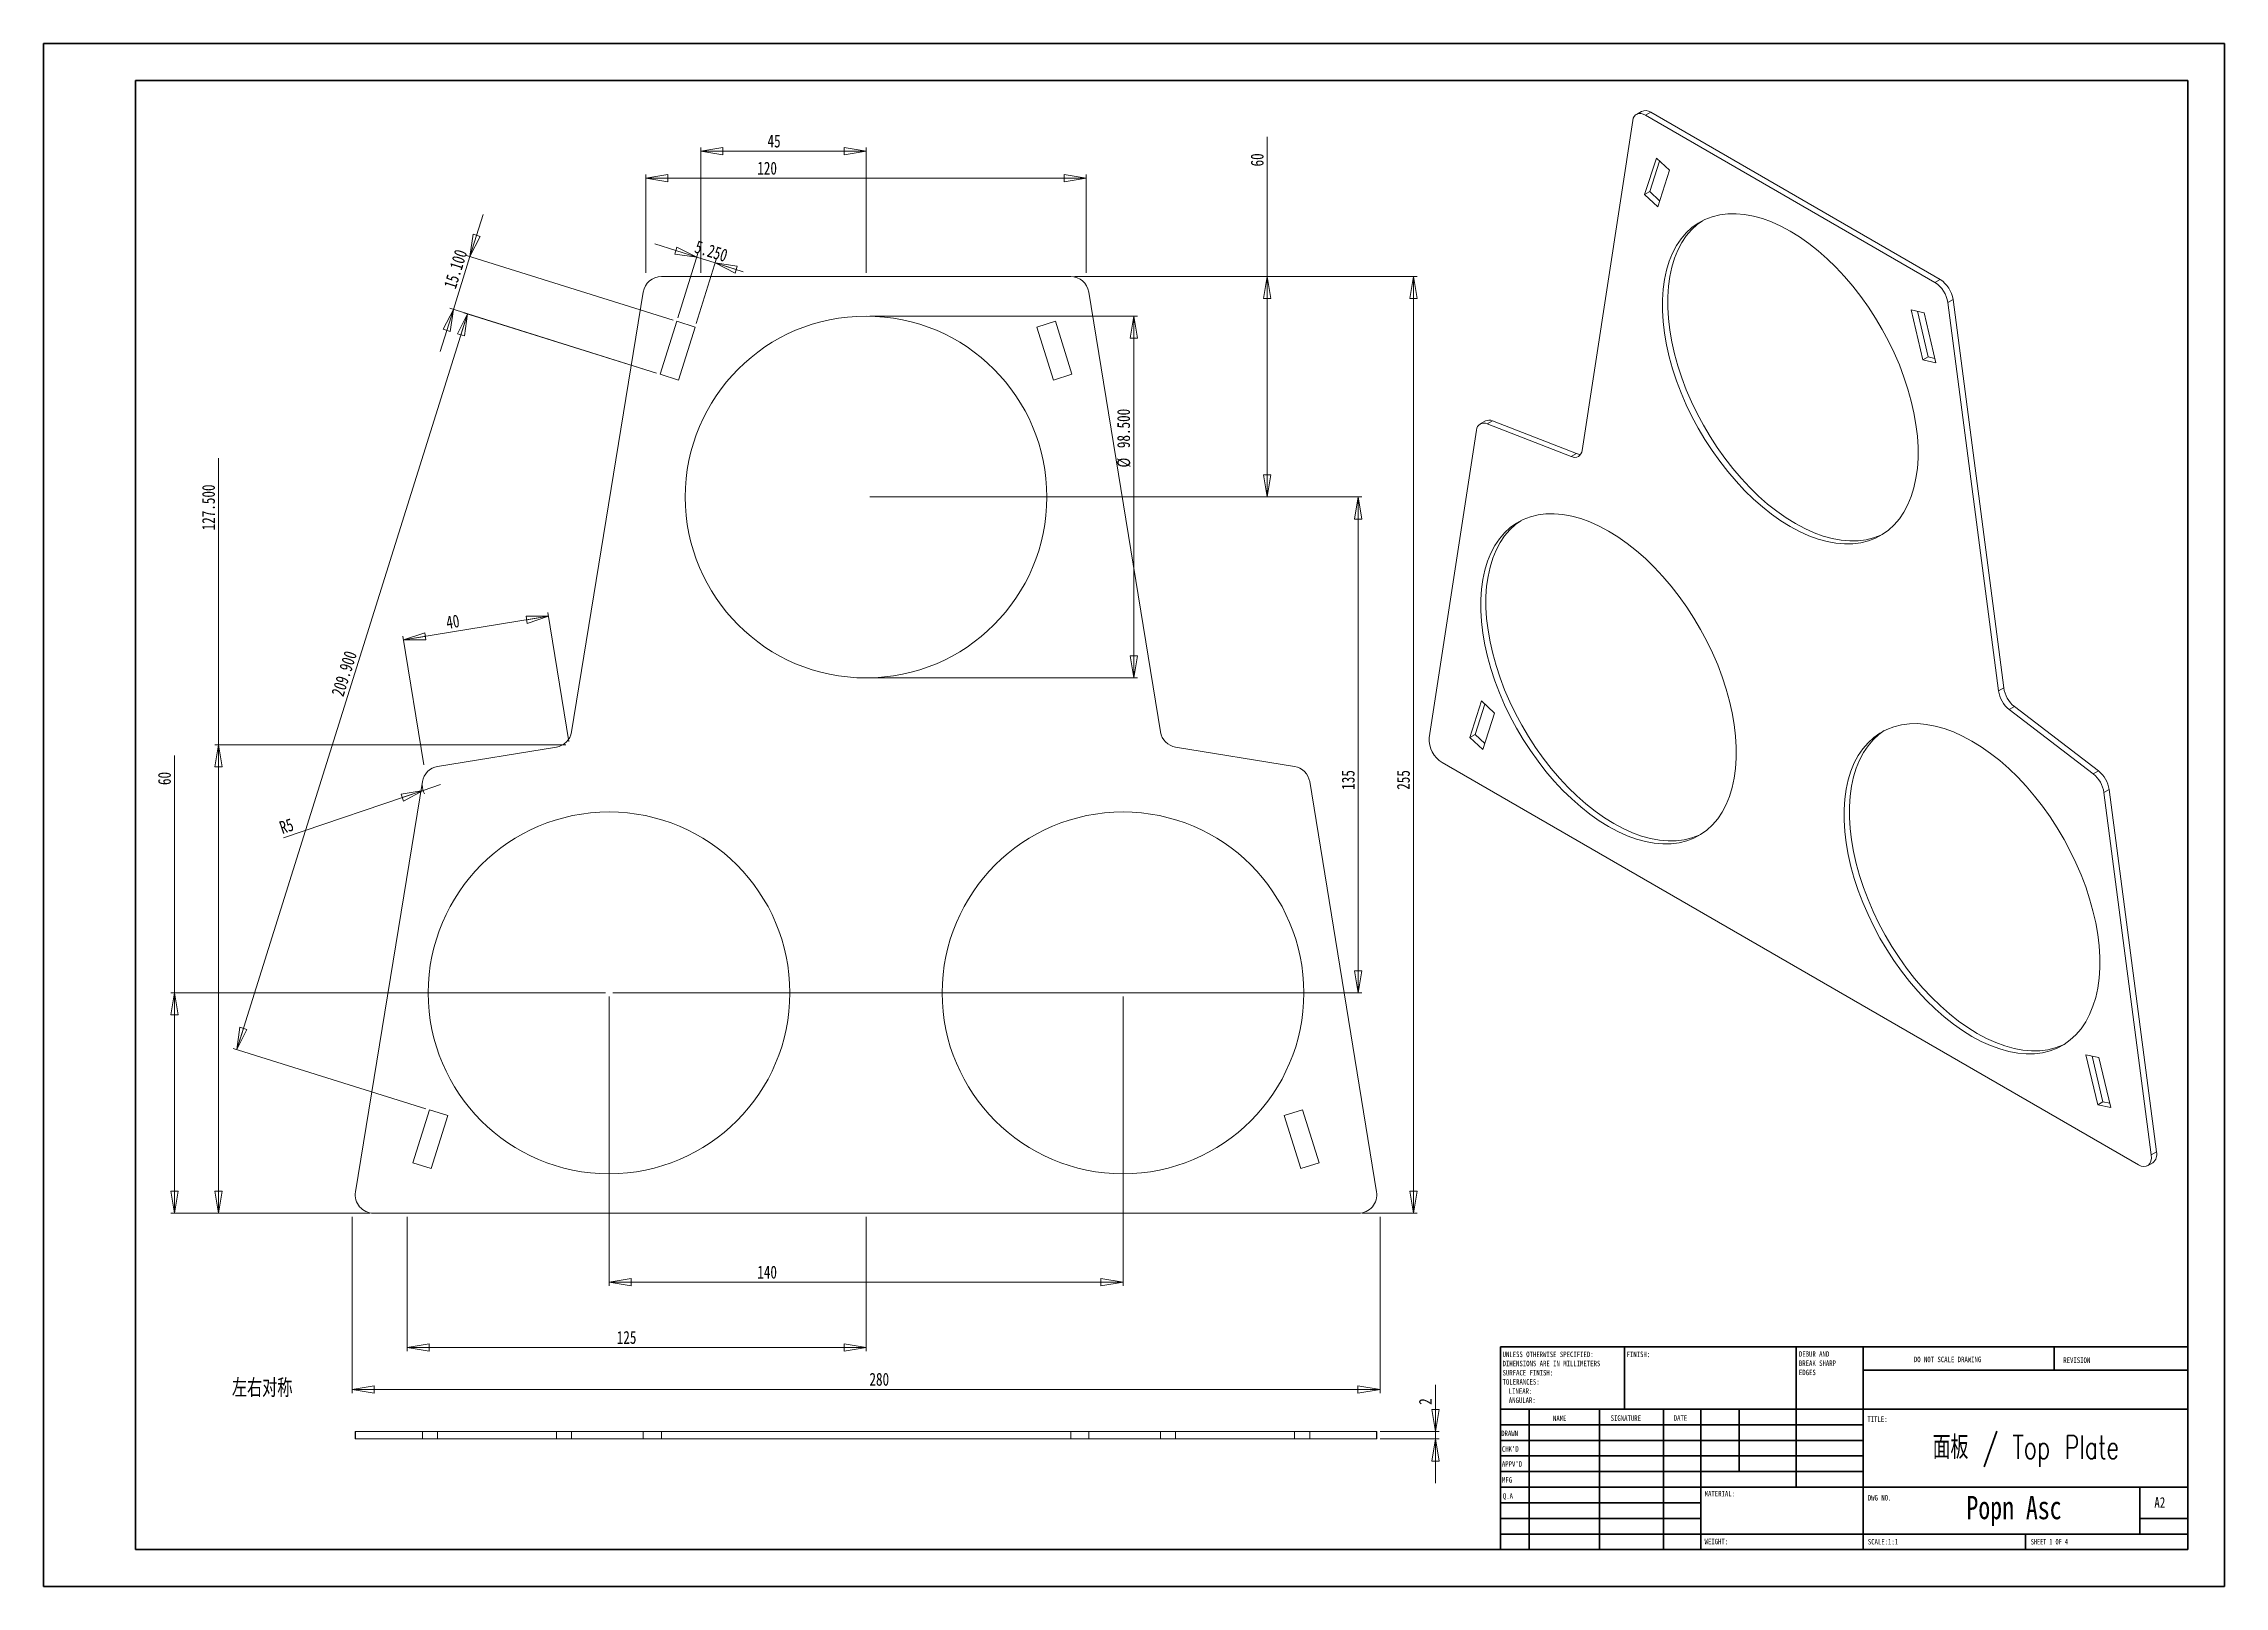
# Model space of a CAD drawing. Header units: millimetres. Extents: x 0 to 594, y 0 to 420.
import ezdxf

# ---------------------------------------------------------------- set-up
doc = ezdxf.new("R2010")
doc.units = ezdxf.units.MM
doc.styles.add('SLDTEXTSTYLE0', font='TXT', dxfattribs={"width": 0.75, "bigfont": 'bigfont'})
doc.styles.add('SLDTEXTSTYLE1', font='TXT', dxfattribs={"width": 0.696429, "bigfont": 'bigfont'})
doc.styles.add('SLDTEXTSTYLE2', font='TXT', dxfattribs={"width": 0.75})
doc.styles.add('SLDTEXTSTYLE3', font='TXT', dxfattribs={"width": 0.6875})
doc.dimstyles.new('SLDDIMSTYLE0', dxfattribs={"dimtxt": 3.5, "dimasz": 6, "dimexe": 0, "dimexo": 0.0625, "dimgap": 0.875, "dimtad": 1, "dimrnd": 1e-09, "dimzin": 4, "dimdsep": 46, "dimtxsty": 'SLDTEXTSTYLE2', "dimblk1": 'CLOSED', "dimblk2": 'CLOSED', "dimsah": 1, "dimcen": 0.09, "dimadec": 0, "dimazin": 1, "dimtfac": 1, "dimtmove": 0, "dimatfit": 0, "dimldrblk": 'CLOSED', "dimfxl": 1, "dimfrac": 2, "dimtolj": 1, "dimtzin": 12, "dimarcsym": 0})
doc.dimstyles.new('SLDDIMSTYLE1', dxfattribs={"dimtxt": 3.5, "dimasz": 6, "dimexe": 0, "dimexo": 0.0625, "dimgap": 0.875, "dimtad": 1, "dimrnd": 1e-09, "dimzin": 4, "dimdsep": 46, "dimtxsty": 'SLDTEXTSTYLE2', "dimblk1": 'CLOSED', "dimblk2": 'CLOSED', "dimsah": 1, "dimcen": 0.09, "dimadec": 0, "dimazin": 1, "dimtfac": 1, "dimtofl": 0, "dimtmove": 0, "dimatfit": 3, "dimldrblk": 'CLOSED', "dimfxl": 1, "dimfrac": 2, "dimtolj": 1, "dimtzin": 12, "dimarcsym": 0})
doc.dimstyles.new('SLDDIMSTYLE2', dxfattribs={"dimtxt": 3.5, "dimasz": 6, "dimexe": 0, "dimexo": 0.0625, "dimgap": 0.875, "dimtad": 1, "dimrnd": 1e-09, "dimzin": 12, "dimdsep": 46, "dimtxsty": 'SLDTEXTSTYLE2', "dimblk1": 'CLOSED', "dimblk2": 'CLOSED', "dimsah": 1, "dimcen": 0.09, "dimadec": 0, "dimazin": 3, "dimtfac": 1, "dimtofl": 0, "dimtmove": 0, "dimatfit": 3, "dimldrblk": 'CLOSED', "dimfxl": 1, "dimfrac": 2, "dimtolj": 1, "dimtzin": 12, "dimarcsym": 0})
doc.dimstyles.new('SLDDIMSTYLE3', dxfattribs={"dimtxt": 3.5, "dimasz": 6, "dimexe": 0, "dimexo": 0.0625, "dimgap": 0.875, "dimtad": 1, "dimrnd": 1e-09, "dimzin": 12, "dimdsep": 46, "dimtxsty": 'SLDTEXTSTYLE2', "dimblk1": 'CLOSED', "dimblk2": 'CLOSED', "dimsah": 1, "dimcen": 0, "dimadec": 0, "dimazin": 3, "dimtfac": 1, "dimtofl": 0, "dimtmove": 0, "dimatfit": 3, "dimldrblk": 'CLOSED', "dimfxl": 1, "dimfrac": 2, "dimtolj": 1, "dimtzin": 12, "dimarcsym": 0})
doc.dimstyles.new('SLDDIMSTYLE4', dxfattribs={"dimtxt": 3.5, "dimasz": 6, "dimexe": 0, "dimexo": 0.0625, "dimgap": 0.875, "dimtad": 1, "dimrnd": 1e-09, "dimzin": 12, "dimdsep": 46, "dimtxsty": 'SLDTEXTSTYLE2', "dimblk1": 'CLOSED', "dimblk2": 'CLOSED', "dimsah": 1, "dimcen": 0.09, "dimadec": 0, "dimazin": 3, "dimtfac": 1, "dimtmove": 0, "dimatfit": 0, "dimldrblk": 'CLOSED', "dimfxl": 1, "dimfrac": 2, "dimtolj": 1, "dimtzin": 12, "dimarcsym": 0})

# ---------------------------------------------------------------- blocks, each defined once
blk = doc.blocks.new('SW_NOTE_0')
at = {"color": 0, "linetype": 'Continuous', "lineweight": 0, "char_height": 1.5, "attachment_point": 1, "style": 'SLDTEXTSTYLE2'}
for s, insert in [('DEBUR AND', (0, 1.93)), ('BREAK SHARP', (0, -0.57)), ('EDGES', (0, -3.07))]:
    blk.add_mtext(s, dxfattribs=dict(at, insert=insert))
blk = doc.blocks.new('SW_NOTE_1')
at = {"color": 0, "linetype": 'Continuous', "lineweight": 0, "char_height": 1.5, "attachment_point": 1, "style": 'SLDTEXTSTYLE2'}
for s, insert in [('UNLESS OTHERWISE SPECIFIED:', (0, 1.93)), ('TOLERANCES:', (0, -5.57)), ('SURFACE FINISH:', (0, -3.07)), ('DIMENSIONS ARE IN MILLIMETERS', (0, -0.57)), ('ANGULAR:', (1.69, -10.57)), ('LINEAR:', (1.69, -8.07))]:
    blk.add_mtext(s, dxfattribs=dict(at, insert=insert))
blk = doc.blocks.new('_CLOSED')
at = {"color": 0, "linetype": 'ByBlock', "lineweight": -2}
for p, q in [((-1, 0.166667), (0, 0)), ((-1, 0.166667), (-1, -0.166667)), ((0, 0), (-1, -0.166667)), ((0, 0), (-1, 0))]:
    blk.add_line(p, q, dxfattribs=at)
blk = doc.blocks.new('*D4')
at = {"color": 7, "linetype": 'Continuous', "lineweight": 0}
for p, q in [((178, 362.08), (166.55, 365.67)), ((172.82, 345.57), (178.3, 363.04)), ((177.83, 344), (183.31, 361.46)), ((178, 362.08), (183.01, 360.51)), ((183.01, 360.51), (190.66, 358.11))]:
    blk.add_line(p, q, dxfattribs=at)
at = {"color": 7, "linetype": 'Continuous', "lineweight": 0, "xscale": 6, "yscale": 6}
for p, rotation in [((178, 362.08, -0.4), 342.5820292078), ((183.01, 360.51, -0.4), 162.5820292078)]:
    blk.add_blockref('_CLOSED', p, dxfattribs=dict(at, rotation=rotation))
at = {"color": 7, "linetype": 'Continuous', "lineweight": 0, "insert": (178.19, 366.75, -0.4), "char_height": 3.5, "attachment_point": 1, "rotation": 342.58203, "style": 'SLDTEXTSTYLE2'}
blk.add_mtext('5.250', dxfattribs=at)
blk = doc.blocks.new('*D5')
at = {"color": 7, "linetype": 'Continuous', "lineweight": 0}
for p, q in [((116.21, 362.28), (119.8, 373.73)), ((171.56, 344.92), (115.26, 362.58)), ((111.69, 347.88), (116.21, 362.28)), ((111.69, 347.88), (108.1, 336.43)), ((167.04, 330.51), (110.74, 348.18))]:
    blk.add_line(p, q, dxfattribs=at)
at = {"color": 7, "linetype": 'Continuous', "lineweight": 0, "xscale": 6, "yscale": 6}
for p, rotation in [((116.21, 362.28, -0.4), 252.5820292078), ((111.69, 347.88, -0.4), 72.5820292078)]:
    blk.add_blockref('_CLOSED', p, dxfattribs=dict(at, rotation=rotation))
at = {"color": 7, "linetype": 'Continuous', "lineweight": 0, "insert": (108.97, 354.26, -0.4), "char_height": 3.5, "attachment_point": 1, "rotation": 72.58203, "style": 'SLDTEXTSTYLE2'}
blk.add_mtext('15.100', dxfattribs=at)
blk = doc.blocks.new('*D6')
at = {"color": 7, "linetype": 'Continuous', "lineweight": 0}
for p, q in [((115.53, 346.67), (52.7, 146.39)), ((167.04, 330.51), (114.58, 346.97)), ((104.21, 130.24), (51.75, 146.69))]:
    blk.add_line(p, q, dxfattribs=at)
at = {"color": 7, "linetype": 'Continuous', "lineweight": 0, "xscale": 6, "yscale": 6}
for p, rotation in [((115.53, 346.67, -0.4), 72.5820292078), ((52.7, 146.39, -0.4), 252.5820292078)]:
    blk.add_blockref('_CLOSED', p, dxfattribs=dict(at, rotation=rotation))
at = {"color": 7, "linetype": 'Continuous', "lineweight": 0, "insert": (78.37, 243.27, -0.4), "char_height": 3.5, "attachment_point": 1, "rotation": 72.58203, "style": 'SLDTEXTSTYLE2'}
blk.add_mtext('209.900', dxfattribs=at)
blk = doc.blocks.new('*D7')
at = {"color": 7, "linetype": 'Continuous', "lineweight": 0}
for p, q in [((99.09, 100.79), (99.09, 64.23)), ((224.09, 100.79), (224.09, 64.23)), ((224.09, 65.23), (99.09, 65.23))]:
    blk.add_line(p, q, dxfattribs=at)
at = {"color": 7, "linetype": 'Continuous', "lineweight": 0, "xscale": 6, "yscale": 6, "rotation": 180}
blk.add_blockref('_CLOSED', (99.09, 65.23, -0.4), dxfattribs=at)
at = {"color": 7, "linetype": 'Continuous', "lineweight": 0, "xscale": 6, "yscale": 6}
blk.add_blockref('_CLOSED', (224.09, 65.23, -0.4), dxfattribs=at)
at = {"color": 7, "linetype": 'Continuous', "lineweight": 0, "insert": (156.19, 69.74, -0.4), "char_height": 3.5, "attachment_point": 1, "style": 'SLDTEXTSTYLE2'}
blk.add_mtext('125', dxfattribs=at)
blk = doc.blocks.new('*D8')
at = {"color": 7, "linetype": 'Continuous', "lineweight": 0}
for p, q in [((179.09, 357.79), (179.09, 391.94)), ((224.09, 390.94), (179.09, 390.94)), ((224.09, 357.79), (224.09, 391.94))]:
    blk.add_line(p, q, dxfattribs=at)
at = {"color": 7, "linetype": 'Continuous', "lineweight": 0, "xscale": 6, "yscale": 6, "rotation": 180}
blk.add_blockref('_CLOSED', (179.09, 390.94, -0.4), dxfattribs=at)
at = {"color": 7, "linetype": 'Continuous', "lineweight": 0, "xscale": 6, "yscale": 6}
blk.add_blockref('_CLOSED', (224.09, 390.94, -0.4), dxfattribs=at)
at = {"color": 7, "linetype": 'Continuous', "lineweight": 0, "insert": (197.25, 395.45, -0.4), "char_height": 3.5, "attachment_point": 1, "style": 'SLDTEXTSTYLE2'}
blk.add_mtext('45', dxfattribs=at)
blk = doc.blocks.new('*D9')
at = {"color": 7, "linetype": 'Continuous', "lineweight": 0}
for p, q in [((225.09, 346.04), (298.05, 346.04)), ((297.05, 247.54), (297.05, 346.04)), ((225.09, 247.54), (298.05, 247.54))]:
    blk.add_line(p, q, dxfattribs=at)
at = {"color": 7, "linetype": 'Continuous', "lineweight": 0, "xscale": 6, "yscale": 6}
for p, rotation in [((297.05, 346.04, -2.4), 90), ((297.05, 247.54, -2.4), 270)]:
    blk.add_blockref('_CLOSED', p, dxfattribs=dict(at, rotation=rotation))
at = {"color": 7, "linetype": 'Continuous', "lineweight": 0, "char_height": 3.5, "attachment_point": 1, "rotation": 90, "style": 'SLDTEXTSTYLE2'}
for s, insert in [('98.500', (292.48, 310.09, -2.4)), ('%%c', (292.53, 304.82, -2.4))]:
    blk.add_mtext(s, dxfattribs=dict(at, insert=insert))
blk = doc.blocks.new('*D10')
at = {"color": 7, "linetype": 'Continuous', "lineweight": 0}
for p, q in [((35.75, 161.79), (35.75, 226.39)), ((153.09, 161.79), (34.75, 161.79)), ((35.75, 161.79), (35.75, 101.79)), ((88.97, 101.79), (34.75, 101.79))]:
    blk.add_line(p, q, dxfattribs=at)
at = {"color": 7, "linetype": 'Continuous', "lineweight": 0, "xscale": 6, "yscale": 6}
for p, rotation in [((35.75, 161.79, -2.4), 90), ((35.75, 101.79, -2.4), 270)]:
    blk.add_blockref('_CLOSED', p, dxfattribs=dict(at, rotation=rotation))
at = {"color": 7, "linetype": 'Continuous', "lineweight": 0, "insert": (31.23, 218.37, -2.4), "char_height": 3.5, "attachment_point": 1, "rotation": 90, "style": 'SLDTEXTSTYLE2'}
blk.add_mtext('60', dxfattribs=at)
blk = doc.blocks.new('*D11')
at = {"color": 7, "linetype": 'Continuous', "lineweight": 0}
for p, q in [((333.37, 356.79), (333.37, 394.8)), ((280.84, 356.79), (334.37, 356.79)), ((333.37, 296.79), (333.37, 356.79)), ((225.09, 296.79), (334.37, 296.79))]:
    blk.add_line(p, q, dxfattribs=at)
at = {"color": 7, "linetype": 'Continuous', "lineweight": 0, "xscale": 6, "yscale": 6}
for p, rotation in [((333.37, 356.79, -2.4), 90), ((333.37, 296.79, -2.4), 270)]:
    blk.add_blockref('_CLOSED', p, dxfattribs=dict(at, rotation=rotation))
at = {"color": 7, "linetype": 'Continuous', "lineweight": 0, "insert": (328.86, 386.78, -2.4), "char_height": 3.5, "attachment_point": 1, "rotation": 90, "style": 'SLDTEXTSTYLE2'}
blk.add_mtext('60', dxfattribs=at)
blk = doc.blocks.new('*D12')
at = {"color": 7, "linetype": 'Continuous', "lineweight": 0}
for p, q in [((154.09, 160.79), (154.09, 82.01)), ((294.09, 160.79), (294.09, 82.01)), ((154.09, 83.01), (294.09, 83.01))]:
    blk.add_line(p, q, dxfattribs=at)
at = {"color": 7, "linetype": 'Continuous', "lineweight": 0, "xscale": 6, "yscale": 6, "rotation": 180}
blk.add_blockref('_CLOSED', (154.09, 83.01, -2.4), dxfattribs=at)
at = {"color": 7, "linetype": 'Continuous', "lineweight": 0, "xscale": 6, "yscale": 6}
blk.add_blockref('_CLOSED', (294.09, 83.01, -2.4), dxfattribs=at)
at = {"color": 7, "linetype": 'Continuous', "lineweight": 0, "insert": (194.47, 87.52, -2.4), "char_height": 3.5, "attachment_point": 1, "style": 'SLDTEXTSTYLE2'}
blk.add_mtext('140', dxfattribs=at)
blk = doc.blocks.new('*D13')
at = {"color": 7, "linetype": 'Continuous', "lineweight": 0}
for p, q in [((225.09, 296.79), (359.16, 296.79)), ((358.16, 296.79), (358.16, 161.79)), ((155.09, 161.79), (359.16, 161.79))]:
    blk.add_line(p, q, dxfattribs=at)
at = {"color": 7, "linetype": 'Continuous', "lineweight": 0, "xscale": 6, "yscale": 6}
for p, rotation in [((358.16, 296.79, -2.4), 90), ((358.16, 161.79, -2.4), 270)]:
    blk.add_blockref('_CLOSED', p, dxfattribs=dict(at, rotation=rotation))
at = {"color": 7, "linetype": 'Continuous', "lineweight": 0, "insert": (353.65, 217.08, -2.4), "char_height": 3.5, "attachment_point": 1, "rotation": 90, "style": 'SLDTEXTSTYLE2'}
blk.add_mtext('135', dxfattribs=at)
blk = doc.blocks.new('*D14')
at = {"color": 7, "linetype": 'Continuous', "lineweight": 0}
for p, q in [((47.75, 229.29), (47.75, 307.36)), ((142.3, 229.29), (46.75, 229.29)), ((47.75, 229.29), (47.75, 101.79)), ((88.97, 101.79), (46.75, 101.79))]:
    blk.add_line(p, q, dxfattribs=at)
at = {"color": 7, "linetype": 'Continuous', "lineweight": 0, "xscale": 6, "yscale": 6}
for p, rotation in [((47.75, 229.29, -2.4), 90), ((47.75, 101.79, -2.4), 270)]:
    blk.add_blockref('_CLOSED', p, dxfattribs=dict(at, rotation=rotation))
at = {"color": 7, "linetype": 'Continuous', "lineweight": 0, "insert": (43.23, 287.7, -2.4), "char_height": 3.5, "attachment_point": 1, "rotation": 90, "style": 'SLDTEXTSTYLE2'}
blk.add_mtext('127.500', dxfattribs=at)
blk = doc.blocks.new('*D15')
at = {"color": 7, "linetype": 'Continuous', "lineweight": 0}
for p, q in [((84.09, 100.79), (84.09, 52.84)), ((364.09, 100.79), (364.09, 52.84)), ((84.09, 53.84), (364.09, 53.84))]:
    blk.add_line(p, q, dxfattribs=at)
at = {"color": 7, "linetype": 'Continuous', "lineweight": 0, "xscale": 6, "yscale": 6, "rotation": 180}
blk.add_blockref('_CLOSED', (84.09, 53.84, -2.4), dxfattribs=at)
at = {"color": 7, "linetype": 'Continuous', "lineweight": 0, "xscale": 6, "yscale": 6}
blk.add_blockref('_CLOSED', (364.09, 53.84, -2.4), dxfattribs=at)
at = {"color": 7, "linetype": 'Continuous', "lineweight": 0, "insert": (225.02, 58.35, -2.4), "char_height": 3.5, "attachment_point": 1, "style": 'SLDTEXTSTYLE2'}
blk.add_mtext('280', dxfattribs=at)
blk = doc.blocks.new('*D16')
at = {"color": 7, "linetype": 'Continuous', "lineweight": 0}
for p, q in [((164.09, 357.79), (164.09, 384.56)), ((164.09, 383.56), (284.09, 383.56)), ((284.09, 357.79), (284.09, 384.56))]:
    blk.add_line(p, q, dxfattribs=at)
at = {"color": 7, "linetype": 'Continuous', "lineweight": 0, "xscale": 6, "yscale": 6, "rotation": 180}
blk.add_blockref('_CLOSED', (164.09, 383.56, -2.4), dxfattribs=at)
at = {"color": 7, "linetype": 'Continuous', "lineweight": 0, "xscale": 6, "yscale": 6}
blk.add_blockref('_CLOSED', (284.09, 383.56, -2.4), dxfattribs=at)
at = {"color": 7, "linetype": 'Continuous', "lineweight": 0, "insert": (194.47, 388.07, -2.4), "char_height": 3.5, "attachment_point": 1, "style": 'SLDTEXTSTYLE2'}
blk.add_mtext('120', dxfattribs=at)
blk = doc.blocks.new('*D17')
at = {"color": 7, "linetype": 'Continuous', "lineweight": 0}
for p, q in [((137.59, 264.32), (98.11, 257.89)), ((143.14, 230.27), (137.43, 265.31)), ((103.66, 223.84), (97.95, 258.87))]:
    blk.add_line(p, q, dxfattribs=at)
at = {"color": 7, "linetype": 'Continuous', "lineweight": 0, "xscale": 6, "yscale": 6}
for p, rotation in [((137.59, 264.32, -2.4), 9.2589624483), ((98.11, 257.89, -2.4), 189.2589624483)]:
    blk.add_blockref('_CLOSED', p, dxfattribs=dict(at, rotation=rotation))
at = {"color": 7, "linetype": 'Continuous', "lineweight": 0, "insert": (109.48, 264.31, -2.4), "char_height": 3.5, "attachment_point": 1, "rotation": 9.25896, "style": 'SLDTEXTSTYLE2'}
blk.add_mtext('40', dxfattribs=at)
blk = doc.blocks.new('*D18')
at = {"color": 7, "linetype": 'Continuous', "lineweight": 0}
for q in [(65.43, 204.03), (108.18, 218.5)]:
    blk.add_line((103.44, 216.89), q, dxfattribs=at)
blk.add_arc((108.18, 218.5), 5, 182.05097, 210.00795, dxfattribs=at)
at = {"color": 7, "linetype": 'Continuous', "lineweight": 0, "xscale": 6, "yscale": 6, "rotation": 18.6980133124}
blk.add_blockref('_CLOSED', (103.44, 216.89, -2.4), dxfattribs=at)
at = {"color": 7, "linetype": 'Continuous', "lineweight": 0, "insert": (63.99, 208.3, -2.4), "char_height": 3.5, "attachment_point": 1, "rotation": 18.69801, "style": 'SLDTEXTSTYLE2'}
blk.add_mtext('R5', dxfattribs=at)
blk = doc.blocks.new('*D19')
at = {"color": 7, "linetype": 'Continuous', "lineweight": 0}
for p, q in [((280.84, 356.79), (374.21, 356.79)), ((373.21, 101.79), (373.21, 356.79)), ((359.21, 101.79), (374.21, 101.79))]:
    blk.add_line(p, q, dxfattribs=at)
at = {"color": 7, "linetype": 'Continuous', "lineweight": 0, "xscale": 6, "yscale": 6}
for p, rotation in [((373.21, 356.79, -2.4), 90), ((373.21, 101.79, -2.4), 270)]:
    blk.add_blockref('_CLOSED', p, dxfattribs=dict(at, rotation=rotation))
at = {"color": 7, "linetype": 'Continuous', "lineweight": 0, "insert": (368.69, 217.08, -2.4), "char_height": 3.5, "attachment_point": 1, "rotation": 90, "style": 'SLDTEXTSTYLE2'}
blk.add_mtext('255', dxfattribs=at)
blk = doc.blocks.new('*D20')
at = {"color": 7, "linetype": 'Continuous', "lineweight": 0}
for p, q in [((379.21, 42.34), (379.21, 55.06)), ((364.14, 42.34), (380.21, 42.34)), ((379.21, 42.34), (379.21, 40.34)), ((364.14, 40.34), (380.21, 40.34)), ((379.21, 40.34), (379.21, 28.34))]:
    blk.add_line(p, q, dxfattribs=at)
at = {"color": 7, "linetype": 'Continuous', "lineweight": 0, "xscale": 6, "yscale": 6}
for p, rotation in [((379.21, 42.34, -127.4), 270), ((379.21, 40.34, -127.4), 90)]:
    blk.add_blockref('_CLOSED', p, dxfattribs=dict(at, rotation=rotation))
at = {"color": 7, "linetype": 'Continuous', "lineweight": 0, "insert": (374.69, 49.63, -127.4), "char_height": 3.5, "attachment_point": 1, "rotation": 90, "style": 'SLDTEXTSTYLE2'}
blk.add_mtext('2', dxfattribs=at)

msp = doc.modelspace()

# ---------------------------------------------------------------- linework, layer by layer
at = {"color": 7, "linetype": 'Continuous', "lineweight": 40}
for p, q in [((0.079, 0.215), (0.079, 420.215)), ((0.079, 420.215), (594.079, 420.215)), ((594.079, 0.215), (594.079, 420.215)), ((25.079, 10.215), (25.079, 410.215)), ((25.079, 410.215), (584.079, 410.215)), ((584.079, 410.215), (584.079, 10.215)), ((396.879, 65.465), (584.079, 65.465)), ((396.879, 65.465), (396.879, 10.215)), ((430.679, 48.465), (430.679, 65.465)), ((477.479, 65.465), (477.479, 27.215)), ((495.679, 65.465), (495.679, 10.215)), ((547.679, 59.09), (547.679, 65.465)), ((584.079, 59.09), (495.679, 59.09)), ((584.079, 48.465), (396.879, 48.465)), ((404.679, 48.465), (404.679, 10.215)), ((423.87, 48.465), (423.87, 10.215)), ((441.278, 48.465), (441.278, 10.215)), ((451.479, 10.215), (451.479, 48.465)), ((461.879, 31.465), (461.879, 48.465)), ((495.679, 44.215), (396.879, 44.215)), ((495.679, 39.965), (396.879, 39.965)), ((495.679, 35.715), (396.879, 35.715)), ((495.679, 31.465), (396.879, 31.465)), ((451.479, 27.215), (396.879, 27.215)), ((451.479, 27.215), (584.079, 27.215)), ((571.079, 14.465), (571.079, 27.215)), ((451.479, 22.965), (396.879, 22.965)), ((451.479, 18.715), (396.879, 18.715)), ((584.079, 18.715), (571.079, 18.715)), ((396.879, 14.465), (584.079, 14.465)), ((539.879, 10.215), (539.879, 14.465)), ((25.079, 10.215), (584.079, 10.215)), ((0.079, 0.215), (594.079, 0.215))]:
    msp.add_line(p, q, dxfattribs=at)
at = {"color": 7, "linetype": 'Continuous', "lineweight": 15}
for p, q in [((432.925, 399.286), (419.12, 309.472)), ((435.328, 401.762), (433.914, 400.945)), ((436.414, 400.698), (437.828, 401.514)), ((515.255, 355.184), (436.414, 400.698)), ((516.669, 356), (437.828, 401.514)), ((439.37, 389.055), (436.174, 379.136)), ((440.254, 388.225), (437.588, 379.952)), ((442.912, 385.727), (439.37, 389.055)), ((439.716, 375.808), (442.912, 385.727)), ((437.588, 379.952), (436.174, 379.136)), ((436.174, 379.136), (439.716, 375.808)), ((437.588, 379.952), (440.246, 377.454)), ((279.836, 356.788), (168.338, 356.788)), ((163.403, 352.592), (143.881, 232.839)), ((304.293, 232.839), (284.771, 352.592)), ((515.255, 355.184), (516.669, 356)), ((518.745, 349.744), (520.159, 350.56)), ((533.963, 244.808), (520.159, 350.56)), ((172.518, 344.619), (167.998, 330.211)), ((177.527, 343.047), (172.518, 344.619)), ((275.656, 344.619), (270.646, 343.047)), ((280.176, 330.211), (275.656, 344.619)), ((512.299, 346.954), (508.757, 347.715)), ((508.757, 347.715), (511.953, 334.106)), ((510.449, 347.352), (513.368, 334.922)), ((515.495, 333.344), (512.299, 346.954)), ((532.549, 243.991), (518.745, 349.744)), ((173.007, 328.64), (177.527, 343.047)), ((270.646, 343.047), (275.166, 328.64)), ((513.368, 334.922), (511.953, 334.106)), ((511.953, 334.106), (515.495, 333.344)), ((513.368, 334.922), (515.218, 334.524)), ((167.998, 330.211), (173.007, 328.64)), ((275.166, 328.64), (280.176, 330.211)), ((390.386, 315.005), (377.509, 231.225)), ((392.79, 317.481), (391.375, 316.664)), ((393.306, 316.692), (394.721, 317.508)), ((416.2, 307.786), (393.306, 316.692)), ((417.614, 308.602), (394.721, 317.508)), ((416.2, 307.786), (417.614, 308.602)), ((532.549, 243.991), (533.963, 244.808)), ((391.745, 241.251), (388.549, 231.331)), ((392.629, 240.42), (389.963, 232.148)), ((395.287, 237.923), (391.745, 241.251)), ((392.091, 228.003), (395.287, 237.923)), ((535.47, 238.933), (536.884, 239.749)), ((558.363, 221.407), (535.47, 238.933)), ((559.777, 222.223), (536.884, 239.749)), ((389.963, 232.148), (388.549, 231.331)), ((389.963, 232.148), (392.622, 229.65)), ((139.75, 228.709), (107.374, 223.431)), ((340.799, 223.431), (308.423, 228.709)), ((388.549, 231.331), (392.091, 228.003)), ((380.998, 224.471), (570.671, 114.975)), ((558.363, 221.407), (559.777, 222.223)), ((103.244, 219.3), (85.033, 107.592)), ((363.141, 107.592), (344.93, 219.3)), ((561.284, 216.348), (562.698, 217.165)), ((574.16, 117.7), (561.284, 216.348)), ((575.575, 118.517), (562.698, 217.165)), ((559.924, 144.163), (556.382, 144.925)), ((556.382, 144.925), (559.578, 131.315)), ((558.073, 144.561), (560.992, 132.132)), ((563.12, 130.554), (559.924, 144.163)), ((560.992, 132.132), (559.578, 131.315)), ((559.578, 131.315), (563.12, 130.554)), ((560.992, 132.132), (562.843, 131.734)), ((105.166, 129.936), (100.646, 115.528)), ((110.176, 128.364), (105.166, 129.936)), ((105.656, 113.957), (110.176, 128.364)), ((343.007, 129.936), (337.998, 128.364)), ((337.998, 128.364), (342.518, 113.957)), ((347.527, 115.528), (343.007, 129.936)), ((100.646, 115.528), (105.656, 113.957)), ((342.518, 113.957), (347.527, 115.528)), ((573.171, 114.727), (574.585, 115.544)), ((574.16, 117.7), (575.575, 118.517)), ((89.968, 101.788), (358.206, 101.788)), ((84.968, 42.341), (84.968, 40.341)), ((85.033, 42.341), (84.968, 42.341)), ((85.033, 40.341), (85.033, 42.341)), ((103.244, 42.341), (85.033, 42.341)), ((103.244, 40.341), (103.244, 42.341)), ((107.374, 42.341), (103.244, 42.341)), ((107.374, 40.341), (107.374, 42.341)), ((139.75, 42.341), (107.374, 42.341)), ((139.75, 40.341), (139.75, 42.341)), ((143.881, 42.341), (139.75, 42.341)), ((143.881, 40.341), (143.881, 42.341)), ((163.403, 42.341), (143.881, 42.341)), ((163.403, 40.341), (163.403, 42.341)), ((168.338, 42.341), (163.403, 42.341)), ((168.338, 40.341), (168.338, 42.341)), ((279.836, 42.341), (168.338, 42.341)), ((279.836, 40.341), (279.836, 42.341)), ((284.771, 42.341), (279.836, 42.341)), ((284.771, 40.341), (284.771, 42.341)), ((304.293, 42.341), (284.771, 42.341)), ((304.293, 40.341), (304.293, 42.341)), ((308.423, 42.341), (304.293, 42.341)), ((308.423, 40.341), (308.423, 42.341)), ((340.799, 42.341), (308.423, 42.341)), ((340.799, 40.341), (340.799, 42.341)), ((344.93, 42.341), (340.799, 42.341)), ((344.93, 40.341), (344.93, 42.341)), ((363.141, 42.341), (344.93, 42.341)), ((363.141, 40.341), (363.141, 42.341)), ((363.206, 42.341), (363.141, 42.341)), ((363.206, 40.341), (363.206, 42.341)), ((85.033, 40.341), (84.968, 40.341)), ((103.244, 40.341), (85.033, 40.341)), ((107.374, 40.341), (103.244, 40.341)), ((139.75, 40.341), (107.374, 40.341)), ((143.881, 40.341), (139.75, 40.341)), ((163.403, 40.341), (143.881, 40.341)), ((168.338, 40.341), (163.403, 40.341)), ((279.836, 40.341), (168.338, 40.341)), ((284.771, 40.341), (279.836, 40.341)), ((304.293, 40.341), (284.771, 40.341)), ((308.423, 40.341), (304.293, 40.341)), ((340.799, 40.341), (308.423, 40.341)), ((344.93, 40.341), (340.799, 40.341)), ((363.141, 40.341), (344.93, 40.341)), ((363.206, 40.341), (363.141, 40.341))]:
    msp.add_line(p, q, dxfattribs=at)
at = {"color": 7, "linetype": 'Continuous', "lineweight": 15, "flags": 128}
for points in [[(436.414, 400.698), (435.794, 400.992), (435.194, 401.151), (434.631, 401.17), (434.124, 401.048), (433.687, 400.788), (433.335, 400.399), (433.078, 399.894), (432.925, 399.286)], [(475.835, 288.734), (478.377, 287.373), (480.905, 286.235), (483.407, 285.325), (485.868, 284.647), (488.275, 284.205), (490.616, 284.003), (492.879, 284.04), (495.05, 284.317), (497.119, 284.832), (499.074, 285.582), (500.905, 286.563), (502.603, 287.771), (504.157, 289.199), (505.561, 290.838), (506.806, 292.681), (507.886, 294.718), (508.794, 296.937), (509.527, 299.326), (510.08, 301.874), (510.451, 304.567), (510.636, 307.389), (510.636, 310.326), (510.451, 313.363), (510.08, 316.483), (509.527, 319.67), (508.794, 322.906), (507.886, 326.174), (506.806, 329.457), (505.561, 332.737), (504.157, 335.997), (502.603, 339.22), (500.905, 342.387), (499.074, 345.483), (497.119, 348.491), (495.05, 351.394), (492.879, 354.178), (490.616, 356.827), (488.275, 359.328), (485.868, 361.666), (483.407, 363.83), (480.905, 365.807), (478.377, 367.588), (475.835, 369.163), (473.293, 370.523), (470.764, 371.662), (468.263, 372.572), (465.802, 373.25), (463.394, 373.691), (461.053, 373.894), (458.791, 373.857), (456.619, 373.58), (454.551, 373.065), (452.595, 372.315), (450.764, 371.333), (449.066, 370.125), (447.512, 368.698), (446.108, 367.058), (444.863, 365.216), (443.784, 363.179), (442.875, 360.96), (442.142, 358.57), (441.589, 356.022), (441.219, 353.33), (441.033, 350.508), (441.033, 347.57), (441.219, 344.533), (441.589, 341.413), (442.142, 338.227), (442.875, 334.991), (443.784, 331.723), (444.863, 328.44), (446.108, 325.16), (447.512, 321.899), (449.066, 318.677), (450.764, 315.509), (452.595, 312.413), (454.551, 309.406), (456.619, 306.502), (458.791, 303.718), (461.053, 301.069), (463.394, 298.569), (465.802, 296.231), (468.263, 294.067), (470.764, 292.089), (473.293, 290.308), (475.835, 288.734)], [(451.929, 371.992), (450.481, 370.942), (448.926, 369.514), (447.522, 367.875), (446.277, 366.032), (445.198, 363.996), (444.289, 361.777), (443.556, 359.387), (443.003, 356.839), (442.633, 354.146), (442.447, 351.324), (442.447, 348.387), (442.633, 345.35), (443.003, 342.23), (443.556, 339.043), (444.289, 335.807), (445.198, 332.539), (446.277, 329.256), (447.522, 325.976), (448.926, 322.716), (450.481, 319.493), (452.178, 316.326), (454.009, 313.23), (455.965, 310.222), (458.034, 307.319), (460.205, 304.535), (462.467, 301.886), (464.808, 299.385), (467.216, 297.047), (469.677, 294.883), (472.178, 292.906), (474.707, 291.125), (477.249, 289.55)], [(426.337, 207.075), (428.879, 205.715), (431.408, 204.576), (433.909, 203.666), (436.37, 202.988), (438.778, 202.547), (441.119, 202.344), (443.381, 202.381), (445.552, 202.658), (447.621, 203.173), (449.577, 203.923), (451.408, 204.905), (453.105, 206.112), (454.66, 207.54), (456.064, 209.179), (457.309, 211.022), (458.388, 213.059), (459.297, 215.278), (460.03, 217.668), (460.583, 220.216), (460.953, 222.908), (461.139, 225.73), (461.139, 228.668), (460.953, 231.704), (460.583, 234.824), (460.03, 238.011), (459.297, 241.247), (458.388, 244.515), (457.309, 247.798), (456.064, 251.078), (454.66, 254.338), (453.105, 257.561), (451.408, 260.729), (449.577, 263.825), (447.621, 266.832), (445.552, 269.736), (443.381, 272.519), (441.119, 275.169), (438.778, 277.669), (436.37, 280.007), (433.909, 282.171), (431.408, 284.149), (428.879, 285.929), (426.337, 287.504), (423.795, 288.864), (421.267, 290.003), (418.765, 290.913), (416.304, 291.591), (413.897, 292.033), (411.555, 292.235), (409.293, 292.198), (407.122, 291.921), (405.053, 291.406), (403.098, 290.656), (401.267, 289.675), (399.569, 288.467), (398.014, 287.039), (396.611, 285.4), (395.366, 283.557), (394.286, 281.52), (393.377, 279.301), (392.645, 276.912), (392.091, 274.364), (391.721, 271.671), (391.535, 268.849), (391.535, 265.912), (391.721, 262.875), (392.091, 259.755), (392.645, 256.568), (393.377, 253.332), (394.286, 250.064), (395.366, 246.781), (396.611, 243.501), (398.014, 240.241), (399.569, 237.018), (401.267, 233.851), (403.098, 230.755), (405.053, 227.747), (407.122, 224.843), (409.293, 222.06), (411.555, 219.411), (413.897, 216.91), (416.304, 214.572), (418.765, 212.408), (421.267, 210.431), (423.795, 208.65), (426.337, 207.075)], [(402.431, 290.333), (400.983, 289.283), (399.429, 287.856), (398.025, 286.216), (396.78, 284.373), (395.7, 282.337), (394.792, 280.118), (394.059, 277.728), (393.506, 275.18), (393.135, 272.488), (392.95, 269.665), (392.95, 266.728), (393.135, 263.691), (393.506, 260.571), (394.059, 257.385), (394.792, 254.149), (395.7, 250.881), (396.78, 247.598), (398.025, 244.317), (399.429, 241.057), (400.983, 237.835), (402.681, 234.667), (404.512, 231.571), (406.467, 228.563), (408.536, 225.66), (410.707, 222.876), (412.97, 220.227), (415.311, 217.727), (417.718, 215.388), (420.179, 213.225), (422.681, 211.247), (425.209, 209.466), (427.751, 207.891)], [(477.249, 289.55), (479.791, 288.19), (482.319, 287.051), (484.821, 286.141), (487.282, 285.463), (489.689, 285.022), (492.031, 284.819), (494.293, 284.856), (496.464, 285.133), (498.533, 285.648), (500.488, 286.398), (501.155, 286.721)], [(525.332, 149.926), (527.874, 148.566), (530.403, 147.428), (532.904, 146.517), (535.365, 145.84), (537.773, 145.398), (540.114, 145.195), (542.376, 145.233), (544.547, 145.509), (546.616, 146.024), (548.571, 146.774), (550.403, 147.756), (552.1, 148.964), (553.655, 150.391), (555.058, 152.031), (556.303, 153.874), (557.383, 155.91), (558.292, 158.129), (559.025, 160.519), (559.578, 163.067), (559.948, 165.759), (560.134, 168.582), (560.134, 171.519), (559.948, 174.556), (559.578, 177.676), (559.025, 180.862), (558.292, 184.098), (557.383, 187.366), (556.303, 190.649), (555.058, 193.93), (553.655, 197.19), (552.1, 200.412), (550.403, 203.58), (548.571, 206.676), (546.616, 209.684), (544.547, 212.587), (542.376, 215.371), (540.114, 218.02), (537.773, 220.52), (535.365, 222.859), (532.904, 225.022), (530.403, 227), (527.874, 228.781), (525.332, 230.356), (522.79, 231.716), (520.262, 232.854), (517.76, 233.765), (515.299, 234.443), (512.892, 234.884), (510.55, 235.087), (508.288, 235.049), (506.117, 234.773), (504.048, 234.258), (502.093, 233.508), (500.261, 232.526), (498.564, 231.318), (497.009, 229.891), (495.606, 228.251), (494.361, 226.408), (493.281, 224.372), (492.372, 222.153), (491.639, 219.763), (491.086, 217.215), (490.716, 214.523), (490.53, 211.7), (490.53, 208.763), (490.716, 205.726), (491.086, 202.606), (491.639, 199.42), (492.372, 196.184), (493.281, 192.916), (494.361, 189.633), (495.606, 186.352), (497.009, 183.092), (498.564, 179.87), (500.261, 176.702), (502.093, 173.606), (504.048, 170.598), (506.117, 167.695), (508.288, 164.911), (510.55, 162.262), (512.892, 159.762), (515.299, 157.423), (517.76, 155.26), (520.262, 153.282), (522.79, 151.501), (525.332, 149.926)], [(501.426, 233.185), (499.978, 232.135), (498.423, 230.707), (497.02, 229.068), (495.775, 227.225), (494.695, 225.188), (493.787, 222.969), (493.054, 220.579), (492.501, 218.032), (492.13, 215.339), (491.945, 212.517), (491.945, 209.579), (492.13, 206.543), (492.501, 203.423), (493.054, 200.236), (493.787, 197), (494.695, 193.732), (495.775, 190.449), (497.02, 187.169), (498.423, 183.909), (499.978, 180.686), (501.676, 177.518), (503.507, 174.423), (505.462, 171.415), (507.531, 168.511), (509.702, 165.728), (511.965, 163.078), (514.306, 160.578), (516.713, 158.24), (519.174, 156.076), (521.676, 154.099), (524.204, 152.318), (526.746, 150.743)], [(427.751, 207.891), (430.293, 206.531), (432.822, 205.393), (435.323, 204.482), (437.784, 203.804), (440.192, 203.363), (442.533, 203.16), (444.795, 203.198), (446.967, 203.474), (449.036, 203.989), (450.991, 204.739), (451.657, 205.062)], [(526.746, 150.743), (529.288, 149.383), (531.817, 148.244), (534.318, 147.334), (536.779, 146.656), (539.187, 146.215), (541.528, 146.012), (543.79, 146.049), (545.962, 146.326), (548.03, 146.841), (549.986, 147.591), (550.652, 147.914)], [(570.671, 114.975), (571.431, 114.632), (572.155, 114.495), (572.81, 114.572), (573.365, 114.858), (573.794, 115.341), (574.077, 115.997), (574.201, 116.796), (574.16, 117.7)]]:
    msp.add_lwpolyline(points, dxfattribs=at)
at = {"color": 7, "linetype": 'Continuous', "lineweight": 15}
for centre in [(224.087, 296.788), (154.087, 161.788), (294.087, 161.788)]:
    msp.add_circle(centre, 49.25, dxfattribs=at)
for centre, radius, start, end in [((436.372, 399.552), 2.444, 53.415165, 115.274376), ((168.338, 351.788), 5, 90, 170.741038), ((279.836, 351.788), 5, 9.258962, 90), ((511.011, 348.622), 7.815, 8.250034, 57.103709), ((512.425, 349.439), 7.815, 8.250034, 57.103709), ((392.392, 314.902), 2.009, 62.946838, 177.063913), ((393.784, 315.499), 2.217, 65.001407, 116.640022), ((417.114, 309.575), 2.009, 242.946838, 357.063913), ((418.634, 311.03), 2.633, 247.203703, 272.207021), ((540.487, 245.202), 8.03, 188.670542, 231.329458), ((541.901, 246.018), 8.03, 188.670542, 231.329458), ((138.946, 233.644), 5, 279.258962, 350.741038), ((309.228, 233.644), 5, 189.258962, 260.741038), ((384.939, 230.785), 7.443, 176.613009, 238.033295), ((108.179, 218.496), 5, 99.258962, 170.741038), ((339.995, 218.496), 5, 9.258962, 80.741038), ((553.346, 215.138), 8.03, 8.670542, 51.329458), ((554.76, 215.954), 8.03, 8.670542, 51.329458), ((572.834, 117.778), 2.838, 308.087321, 15.085467), ((89.968, 106.788), 5, 170.741038, 270), ((358.206, 106.788), 5, 270, 9.258962)]:
    msp.add_arc(centre, radius, start, end, dxfattribs=at)

# ---------------------------------------------------------------- block references
at = {"color": 7, "linetype": 'Continuous', "lineweight": 0}
for name, p in [('SW_NOTE_1', (397.473, 62.202)), ('SW_NOTE_0', (478.188, 62.284))]:
    msp.add_blockref(name, p, dxfattribs=at)

# ---------------------------------------------------------------- texts
for s, insert, char_height, attachment_point, style in [('FINISH:', (431.25, 64.134), 1.5, 1, 'SLDTEXTSTYLE2'), ('DO NOT SCALE DRAWING', (509.493, 62.748), 1.5, 1, 'SLDTEXTSTYLE2'), ('REVISION', (550.206, 62.55), 1.5, 1, 'SLDTEXTSTYLE2'), ('\\M+18DB6\\M+18945对\\M+18FCC', (51.362, 56.731), 5, 1, 'SLDTEXTSTYLE0'), ('DRAWN', (397.091, 42.644), 1.5, 1, 'SLDTEXTSTYLE2'), ('NAME', (411.201, 46.716), 1.5, 1, 'SLDTEXTSTYLE2'), ('SIGNATURE', (426.912, 46.777), 1.5, 1, 'SLDTEXTSTYLE2'), ('DATE', (444.094, 46.791), 1.5, 1, 'SLDTEXTSTYLE2'), ('TITLE:', (496.835, 46.493), 1.5, 1, 'SLDTEXTSTYLE2'), ('\\M+196CA\\M+194C2 / Top Plate', (539.988, 41.25), 6.35, 2, 'SLDTEXTSTYLE1'), ("CHK'D", (397.289, 38.369), 1.5, 1, 'SLDTEXTSTYLE2'), ("APPV'D", (397.281, 34.279), 1.5, 1, 'SLDTEXTSTYLE2'), ('MFG', (397.334, 29.948), 1.5, 1, 'SLDTEXTSTYLE2'), ('Q.A', (397.548, 25.564), 1.5, 1, 'SLDTEXTSTYLE2'), ('MATERIAL:', (452.525, 26.201), 1.5, 1, 'SLDTEXTSTYLE2'), ('DWG NO.', (496.953, 25.083), 1.5, 1, 'SLDTEXTSTYLE2'), ('Popn Asc', (536.78, 24.847), 6.35, 2, 'SLDTEXTSTYLE2'), ('A2', (575, 24.515), 2.9104, 1, 'SLDTEXTSTYLE2'), ('WEIGHT:', (452.497, 13.164), 1.4986, 1, 'SLDTEXTSTYLE2'), ('SCALE:1:1', (496.953, 13.115), 1.5, 1, 'SLDTEXTSTYLE2'), ('SHEET 1 OF 4', (541.357, 13.115), 1.5, 1, 'SLDTEXTSTYLE3')]:
    msp.add_mtext(s, dxfattribs=dict(at, insert=insert, char_height=char_height, attachment_point=attachment_point, style=style))

# ---------------------------------------------------------------- dimensions: what is measured, and where the dimension line sits
for base, p1, p2, picture, middle in [((179.087, 393.716), (224.087, 356.788), (179.087, 356.788), '*D8', (201.255, 393.716)), ((284.087, 386.336), (164.087, 356.788), (284.087, 356.788), '*D16', (199.768, 386.336)), ((294.087, 85.788), (154.087, 161.788), (294.087, 161.788), '*D12', (199.768, 85.788)), ((364.087, 56.618), (84.087, 101.788), (364.087, 101.788), '*D15', (230.319, 56.618)), ((99.087, 68.005), (224.087, 101.788), (99.087, 101.788), '*D7', (161.491, 68.005))]:
    dim = msp.add_linear_dim(base=base, p1=p1, p2=p2, dimstyle='SLDDIMSTYLE2', dxfattribs=at)
    dim.commit()
    dim.dimension.update_dxf_attribs({"geometry": picture, "text_midpoint": middle, "dimtype": 160})
for base, p1, p2, angle, dimstyle, picture, middle in [((330.59, 356.788), (224.087, 296.788), (279.836, 356.788), 90, 'SLDDIMSTYLE2', '*D11', (330.59, 390.788)), ((113.561, 363.115), (167.998, 330.211), (172.518, 344.619), 72.582029, 'SLDDIMSTYLE0', '*D5', (113.175, 361.884)), ((183.838, 363.162), (172.518, 344.619), (177.527, 343.047), 342.582029, 'SLDDIMSTYLE0', '*D4', (184.583, 362.928)), ((373.206, 356.788), (358.206, 101.788), (279.836, 356.788), 90, 'SLDDIMSTYLE2', '*D19', (373.206, 222.379)), ((50.052, 147.226), (167.998, 330.211), (105.166, 129.936), 72.582029, 'SLDDIMSTYLE1', '*D6', (82.962, 252.126)), ((44.968, 101.788), (143.302, 229.288), (89.968, 101.788), 90, 'SLDDIMSTYLE1', '*D14', (44.968, 297.528)), ((355.381, 161.788), (224.087, 296.788), (154.087, 161.788), 90, 'SLDDIMSTYLE2', '*D13', (355.381, 222.379)), ((97.665, 260.627), (143.302, 229.288), (103.823, 222.852), 9.258962, 'SLDDIMSTYLE2', '*D17', (113.717, 263.244)), ((32.968, 101.788), (154.087, 161.788), (89.968, 101.788), 90, 'SLDDIMSTYLE2', '*D10', (32.968, 222.379)), ((379.206, 40.341), (363.141, 42.341), (363.141, 40.341), 90, 'SLDDIMSTYLE4', '*D20', (379.206, 52.341))]:
    dim = msp.add_linear_dim(base=base, p1=p1, p2=p2, angle=angle, dimstyle=dimstyle, dxfattribs=at)
    dim.commit()
    dim.dimension.update_dxf_attribs({"geometry": picture, "text_midpoint": middle, "dimtype": 160})
dim = msp.add_linear_dim(base=(294.241, 346.038), p1=(224.087, 247.538), p2=(224.087, 346.038), angle=90, text='%%c<>', dimstyle='SLDDIMSTYLE1', dxfattribs=at)
dim.commit()
dim.dimension.update_dxf_attribs({"geometry": '*D9', "text_midpoint": (294.241, 315.989), "dimtype": 160})
dim = msp.add_radius_dim(center=(108.179, 218.496), mpoint=(103.443, 216.893), dimstyle='SLDDIMSTYLE3', dxfattribs=at)
dim.commit()
dim.dimension.update_dxf_attribs({"geometry": '*D18', "text_midpoint": (69.257, 205.323), "dimtype": 164})

doc.saveas('drawing.dxf')
